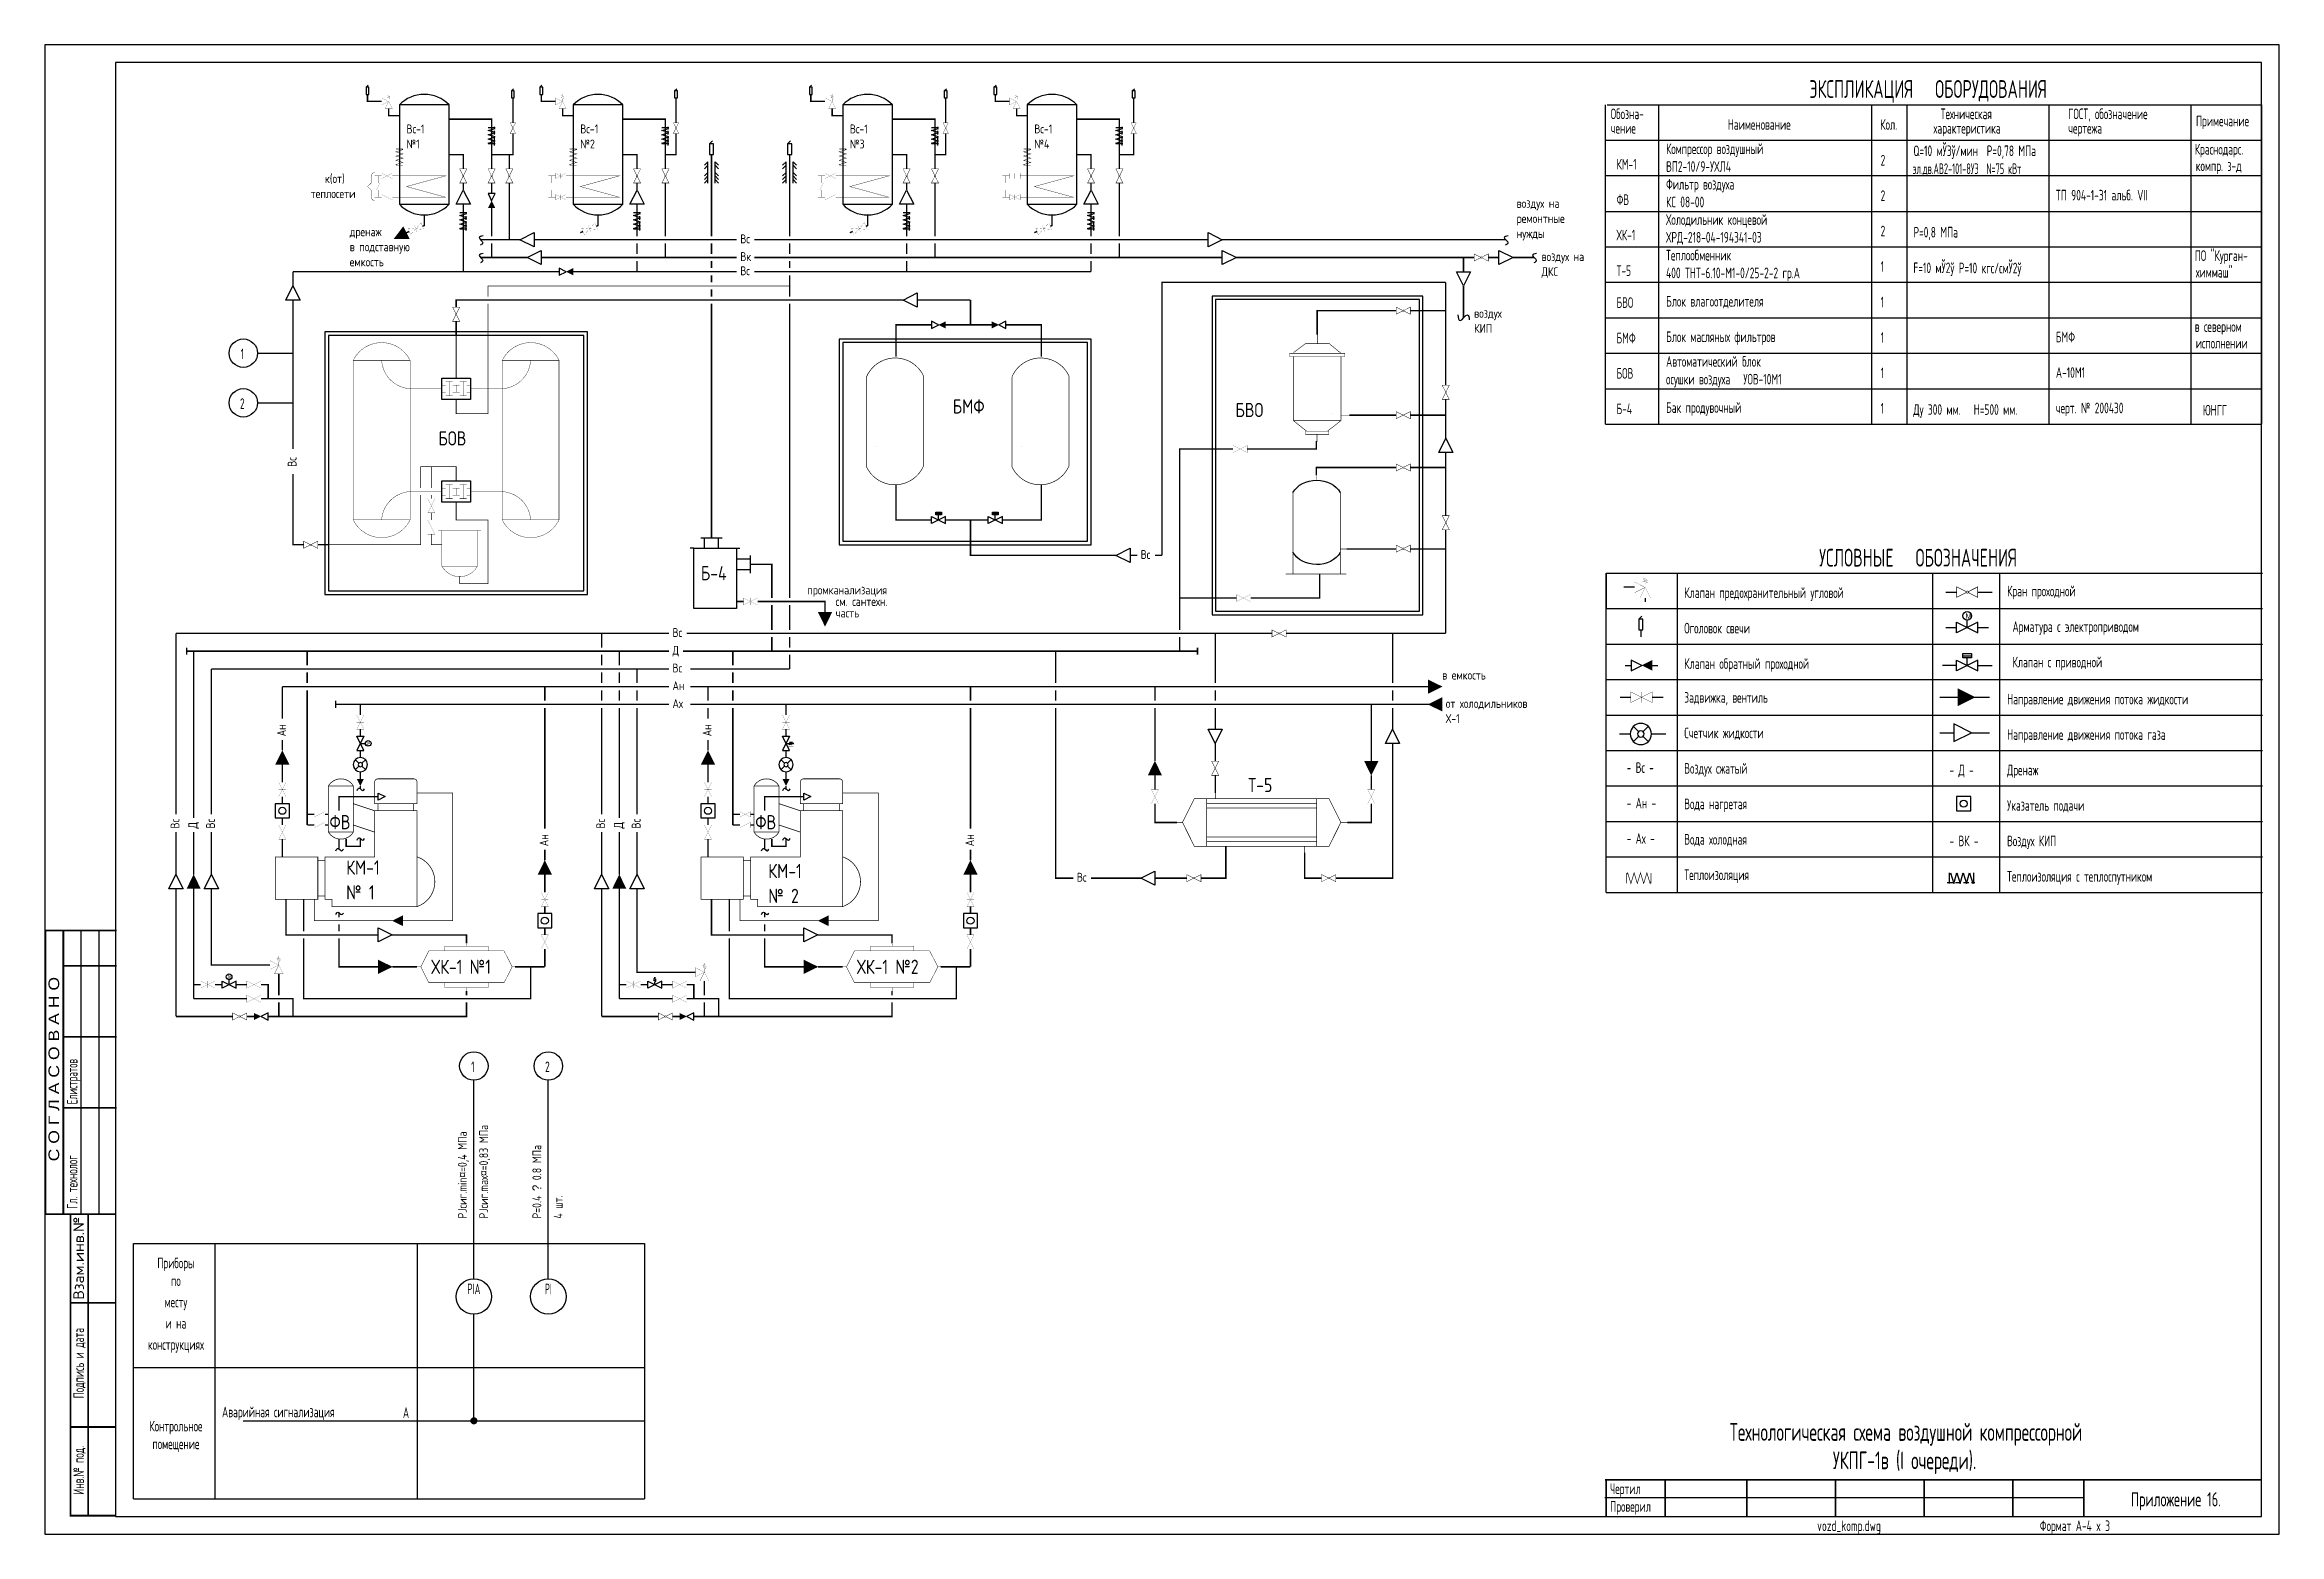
# Model space of a CAD drawing. Header units: millimetres. Extents: x 0 to 630, y 0 to 420.
import ezdxf
from ezdxf.enums import TextEntityAlignment as Align

# ---------------------------------------------------------------- set-up
doc = ezdxf.new("R2010")
doc.units = ezdxf.units.MM
doc.linetypes.add('HIDDEN', pattern=[9.525, 6.35, -3.175])
doc.layers.add('KIP', color=5, linetype='Continuous')
doc.styles.add('ESKD', font='eskd_u.shx', dxfattribs={"width": 0.8, "height": 3})
doc.styles.add('R', font='RUS')
doc.styles.add('стиль1', font='eskd_u.shx', dxfattribs={"height": 2.5})

msp = doc.modelspace()

# ---------------------------------------------------------------- texts
at = {"style": 'ESKD', "width": 0.8}
for s, height, p in [('ЭКСПЛИКАЦИЯ   ОБОРУДОВАНИЯ', 5, (497.51, 405)), ('Обозна-', 3, (441.51, 399)), ('чение', 3, (441.51, 394.94)), ('Наименование', 3, (474.51, 396)), ('Кол.', 3, (517.51, 396)), ('характеристика', 3, (532.51, 394.94)), ('Техническая', 3, (534.51, 399)), ('чертежа', 3, (570.51, 394.94)), ('ГОСТ, обозначение', 3, (570.51, 399)), ('Примечание', 3, (606.51, 397)), ('УСЛОВНЫЕ   ОБОЗНАЧЕНИЯ', 5, (500.25, 272.86)), ('Клапан предохранительный угловой', 3, (462.25, 264)), ('Кран проходной', 3, (553.25, 264.45)), ('Оголовок свечи', 3, (462.25, 254)), ('Арматура с электроприводом', 3, (554.79, 254.43)), ('Клапан обратный проходной', 3, (462.25, 244)), ('Клапан с приводной', 3, (554.79, 244.43)), ('Задвижка, вентиль', 3, (462.25, 234.45)), ('Направление движения потока жидкости', 3, (553.25, 234)), ('Счетчик жидкости', 3, (462.25, 224.45)), ('Направление движения потока газа', 3, (553.25, 224)), ('- Вс -', 3, (446, 214.68)), ('Воздух сжатый', 3, (462.25, 214.45)), ('- Д -', 3, (537, 214)), ('Дренаж', 3, (553.25, 214)), ('- Ан -', 3, (446, 204.68)), ('Вода нагретая', 3, (462.25, 204.45)), ('Указатель подачи', 3, (553.25, 204)), ('- Ах -', 3, (446, 194.68)), ('Вода холодная', 3, (462.25, 194.45)), ('- ВК -', 3, (537, 194)), ('Воздух КИП', 3, (553.25, 194)), ('Теплоизоляция', 3, (462.25, 184.45)), ('Теплоизоляция с теплоспутником', 3, (553.25, 184))]:
    msp.add_text(s, height=height, dxfattribs=at).set_placement(p)
at = {"style": 'стиль1'}
for s, height, p in [('Вс-1', 2.5, (102, 395)), ('Вс-1', 2.5, (151, 395)), ('Вс-1', 2.5, (227, 395)), ('Вс-1', 2.5, (279, 395)), ('№1', 2.5, (102, 390.75)), ('№2', 2.5, (151, 390.75)), ('№3', 2.5, (227, 390.75)), ('№4', 2.5, (279, 390.75)), ('теплосети', 2.5, (75, 376.75)), ('к(от)', 2.5, (79, 381)), ('воздух на', 2.5, (415, 374)), ('дренаж', 2.5, (86, 366)), ('Вс', 2.5, (196.11, 364)), ('нужды', 2.5, (415, 365.5)), ('ремонтные', 2.5, (415, 369.75)), ('емкость', 2.5, (86, 357.5)), ('в подставную', 2.5, (86, 361.75)), ('Вк', 2.5, (196.11, 359)), ('воздух на', 2.5, (422, 359)), ('Вс', 2.5, (196.11, 355)), ('ДКС', 2.5, (422, 354.75)), ('воздух', 2.5, (403, 343)), ('КИП', 2.5, (403, 338.75)), ('Вс', 2.5, (309, 275)), ('промканализация', 2.5, (215, 265)), ('см. сантехн.', 2.5, (223, 261.75)), ('часть', 2.5, (223, 258.5)), ('Вс', 2.5, (177, 253)), ('Д', 2.5, (177, 248)), ('Ан', 2.5, (177, 238)), ('Вс', 2.5, (177, 243)), ('в емкость', 2.5, (394, 241)), ('Ах', 2.5, (177, 233)), ('от холодильников', 2.5, (395, 233)), ('Х-1', 2.5, (395, 228.75)), ('Т-5', 4, (339.28, 209.26)), ('ФВ', 4, (80.29, 198.8)), ('ФВ', 4, (200.33, 198.78)), ('КМ-1', 4, (85, 186)), ('КМ-1', 4, (204, 185)), ('№ 1', 4, (85, 179)), ('Вс', 2.5, (291, 184)), ('№ 2', 4, (204, 178)), ('ХК-1 №1', 4, (109, 158)), ('ХК-1 №2', 4, (229, 158))]:
    msp.add_text(s, height=height, dxfattribs=at).set_placement(p)
at = {"linetype": 'Continuous', "style": 'ESKD'}
for s, width, p in [('Компрессор воздушный', 0.8, (457.11, 389.15)), ('Q=10 мЎ3ў/мин  Р=0,78 МПа', 0.8, (526.84, 388.58)), ('Краснодарс.', 0.8, (606.17, 389.02)), ('КМ-1', 0.8, (443.15, 384.79)), ('ВП2-10/9-УХЛ4', 0.8, (457.11, 384.15)), ('2', 0.8, (517.6, 385.93)), ('эл.дв.АВ2-101-8У3  N=75 кВт', 0.7, (526.63, 383.53)), ('компр. з-д', 0.8, (606.45, 384.35)), ('Фильтр воздуха', 0.8, (457.11, 379.15)), ('2', 0.8, (517.6, 375.93)), ('ТП 904-1-31 альб. VII', 0.8, (567.01, 376.07)), ('ФВ', 0.8, (443.15, 374.79)), ('Холодильник концевой', 0.8, (457.11, 369.19)), ('КС 08-00', 0.8, (457.11, 374.15)), ('ХК-1', 0.8, (443.15, 364.83)), ('ХРД-218-04-194341-03', 0.8, (457.11, 364.19)), ('2', 0.8, (517.6, 365.97)), ('Р=0,8 МПа', 0.8, (526.84, 365.63)), ('Теплообменник', 0.8, (457.11, 359.15)), ('F=10 мЎ2ў', 0.8, (526.84, 355.58)), ('Р=10 кгс/смЎ2ў', 0.8, (539.63, 355.53)), ('ПО "Курган-', 0.8, (606.17, 359.02)), ('Т-5', 0.8, (443.15, 354.79)), ('400 ТНТ-6.10-М1-0/25-2-2 гр.А', 0.8, (457.11, 354.15)), ('1', 0.8, (517.6, 355.93)), ('химмаш"', 0.8, (606.45, 354.35)), ('БВО', 0.8, (443.15, 345.79)), ('Блок влагоотделителя', 0.8, (457.11, 346.15)), ('1', 0.8, (517.6, 345.93)), ('в северном', 0.8, (606.17, 339.02)), ('БМФ', 0.8, (443.15, 335.79)), ('Блок масляных фильтров', 0.8, (457.11, 336.15)), ('1', 0.8, (517.6, 335.93)), ('БМФ', 0.8, (567.01, 336.07)), ('исполнении', 0.8, (606.45, 334.35)), ('БОВ', 0.8, (443.15, 325.83)), ('Автоматический блок', 0.8, (457.11, 329.19)), ('1', 0.8, (517.6, 325.97)), ('А-10М1', 0.8, (567.01, 326.07)), ('осушки воздуха   УОВ-10М1', 0.8, (457.11, 324.19)), ('Б-4', 0.8, (443.15, 315.83)), ('Бак продувочный', 0.8, (457.11, 316.19)), ('1', 0.8, (517.6, 315.97)), ('Ду 300 мм.   Н=500 мм.', 0.8, (526.84, 315.63)), ('черт. № 200430', 0.8, (567.01, 316.07)), ('ЮНГГ', 0.8, (608.46, 315.44)), ('Чертил', 0.8, (441.36, 11.35)), ('Проверил', 0.8, (441.36, 6.35))]:
    msp.add_text(s, height=3, dxfattribs=dict(at, width=width)).set_placement(p)
at = {"linetype": 'HIDDEN', "style": 'стиль1'}
for s, p in [('БМФ', (256, 316)), ('БВО', (335.71, 315)), ('БОВ', (111, 307)), ('Б-4', (185, 269))]:
    msp.add_text(s, height=4, dxfattribs=at).set_placement(p)
at = {"style": 'стиль1'}
for s, p in [('Вс', (71, 301)), ('Ан', (68, 225)), ('Ан', (188, 225)), ('Вс', (38, 199)), ('Вс', (48, 199)), ('Вс', (158, 199)), ('Вс', (168, 199)), ('Д', (43, 199)), ('Ан', (142, 194)), ('Д', (163, 199)), ('Ан', (262, 194))]:
    msp.add_text(s, height=2.5, rotation=90, dxfattribs=at).set_placement(p)
for s, style, width, p, p2 in [('С О Г Л А С О В А Н О', 'R', 0.881356, (4.08, 105.15), (4.08, 157.15)), ('Взам.инв.№', 'ESKD', 1.110668, (11.07, 66.15), (11.07, 89.55))]:
    msp.add_text(s, height=3, rotation=90, dxfattribs=dict(style=style, width=width)).set_placement(p, p2, align=Align.FIT)
at = {"color": 7, "linetype": 'Continuous', "style": 'ESKD'}
for s, width, p in [('Елистратов', 0.75, (9.25, 121.25)), ('Гл. технолог', 0.8, (9.25, 91.75))]:
    msp.add_text(s, height=3, rotation=90, dxfattribs=dict(at, width=width)).set_placement(p)
at = {"style": 'ESKD', "width": 0.8}
for s, p in [('Подпись и дата', (11.07, 48.26)), ('Инв.№ под.', (11.07, 18.05))]:
    msp.add_text(s, height=3, rotation=90, dxfattribs=at).set_placement(p, align=Align.CENTER)
at = {"linetype": 'Continuous', "style": 'ESKD', "width": 0.8}
for s, height, p in [('Технологическая схема воздушной компрессорной', 5, (524.75, 26.35)), ('УКПГ-1в (I очереди).', 5, (524.36, 18.35)), ('Приложение 16.', 4, (600.86, 7.85))]:
    msp.add_text(s, height=height, dxfattribs=at).set_placement(p, align=Align.CENTER)
at = {"style": 'ESKD', "width": 0.8}
for s, p in [('vozd_komp.dwg', (508.7, 0.9)), ('Формат А-4 x 3', (572.37, 0.9))]:
    msp.add_text(s, height=3, dxfattribs=at).set_placement(p, align=Align.CENTER)
at = {"layer": 'KIP', "linetype": 'Continuous', "style": 'ESKD'}
for s, width, p in [('1', 0.8, (55.72, 331.31)), ('2', 0.8, (55.72, 317.31)), ('1', 0.8, (120.72, 130.31)), ('2', 0.8, (141.72, 130.31)), ('Приборы', 0.8, (37, 75)), ('по', 0.8, (37, 70)), ('РIА', 0.75, (120.99, 67.69)), ('РI', 0.65, (141.99, 67.69)), ('месту', 0.8, (37, 64)), ('и на', 0.8, (37, 58)), ('конструкциях', 0.8, (37, 52)), ('Контрольное', 0.8, (37, 29)), ('помещение', 0.8, (37, 24))]:
    msp.add_text(s, height=3, dxfattribs=dict(at, width=width)).set_placement(p, align=Align.CENTER)
at = {"layer": 'KIP', "style": 'стиль1'}
for s, p in [('РЈсиг.mах¤=0,83 МПа', (125, 89)), ('РЈсиг.min¤=0,4 МПа', (119, 89)), ('Р=0.4 \x7f 0.8 МПа ', (140, 89)), ('4 шт.', (146, 89))]:
    msp.add_text(s, height=2.5, rotation=90, dxfattribs=at).set_placement(p)
at = {"layer": 'KIP', "linetype": 'Continuous', "style": 'ESKD', "width": 0.8}
msp.add_text('Аварийная сигнализация', height=3, dxfattribs=at).set_placement((50, 33))
at = {"layer": 'KIP', "style": 'ESKD', "width": 0.8}
msp.add_text('A', height=3, dxfattribs=at).set_placement((101, 32.8))

# ---------------------------------------------------------------- blocks, each defined once
blk = doc.blocks.new('A142')
at = {"color": 7}
blk.add_lwpolyline([(-4.92, 0, 5, 0, 0), (0.08, 0, 0, 0, 0)], format="xyseb", dxfattribs=at)
blk = doc.blocks.new('b12_16')
at = {"const_width": 0.1}
for points in [[(0, 5), (-5, 2.5), (-5, 7.5), (0, 4.9)], [(0, 5), (-2.5, 0), (2.5, 0), (0, 5)], [(0, 4.9), (0, 6.9), (1, 7.4), (-1, 7.9), (1, 8.4), (-1, 8.9), (0, 9.2)], [(0, 9.1), (0, 9.9)]]:
    blk.add_lwpolyline(points, dxfattribs=at)
blk = doc.blocks.new('v34')
blk.add_lwpolyline([(-1, 5), (0.5, 6.5)])
blk.add_lwpolyline([(-1, 0), (1, 0), (1, 5), (-1, 5)], close=True)
blk = doc.blocks.new('b10_16')
blk.add_lwpolyline([(5, 0), (0, 2.5), (0, -2.5), (5.1, 0)])
blk.add_lwpolyline([(5, 0, 0.1, 5, 0), (10, 0, 5, 5, 0)], format="xyseb")
blk = doc.blocks.new('A139')
at = {"color": 7}
for p, q in [((0, 0), (-5, 2.5)), ((-5, 2.5), (-5, -2.5)), ((-5, -2.5), (0, 0))]:
    blk.add_line(p, q, dxfattribs=at)
blk = doc.blocks.new('v43')
for points in [[(0, 0, 1), (10, 0, 1)], [(3.5, 0, 1), (6.5, 0, 1)]]:
    blk.add_lwpolyline(points, format="xyb", close=True)
for points in [[(1.5, 3.5), (4, 1)], [(8.5, 3.5), (6, 1)], [(4, -1), (1.5, -3.5)], [(6, -1), (8.5, -3.5)]]:
    blk.add_lwpolyline(points)
blk = doc.blocks.new('b4_16')
at = {"const_width": 0.1}
blk.add_lwpolyline([(0, -2.5), (0, 2.5), (10, -2.5), (10, 2.5)], close=True, dxfattribs=at)
blk.add_lwpolyline([(5, -2.5), (5, 2.5)], dxfattribs=at)
blk = doc.blocks.new('b1_16')
at = {"const_width": 0.3}
for points in [[(4.6, -0.2), (0, -2.5), (0, 2.5), (4.6, 0.2)], [(5.5, -0.2), (10, -2.5), (10, 2.5), (5.5, 0.2)]]:
    blk.add_lwpolyline(points, dxfattribs=at)
blk.add_lwpolyline([(5, -0.5, -0.974631), (5, 0.5, -1.026029), (5, -0.5, 1.665502)], format="xyb", dxfattribs=at)
blk = doc.blocks.new('b21_16')
blk.add_lwpolyline([(0, -2.5), (0, 2.5), (10, -2.5), (10, 2.5)], close=True)
blk.add_lwpolyline([(5, 3.5, -1), (5, 7.5, -1), (5, 3.5, -1)], format="xyb")
blk.add_lwpolyline([(5, 0), (5, 3.5)])
blk.add_text('M', height=2.5).set_placement((4.2, 4.2))
blk = doc.blocks.new('v10')
blk.add_lwpolyline([(0, -2.5), (0, 2.5), (5, 0)], close=True)
blk = doc.blocks.new('A_21')
at = {"linetype": 'Continuous', "const_width": 0.3}
for points in [[(8.2, 28.2), (19.5, 28.2), (19.5, 31.6), (50.1, 31.6), (50.1, 28.2)], [(19.5, 31.6), (34.8, 31.6), (34.8, 33.4)], [(8.2, 5.8), (19.5, 5.8), (19.5, 2.4), (50.1, 2.4), (50.1, 5.8)], [(19.5, 2.4), (34.8, 2.4), (34.8, 0)]]:
    blk.add_lwpolyline(points, dxfattribs=at)
at = {"const_width": 0.3}
for points in [[(2.6, 17), (0, 17)], [(8.2, 28.2), (2.6, 17), (8.2, 5.8)], [(8.2, 28.2), (61.3, 28.2)], [(61.3, 28.2), (67, 17), (61.3, 5.8)], [(67, 17), (68.9, 17)], [(8.2, 5.8), (61.3, 5.8)]]:
    blk.add_lwpolyline(points, dxfattribs=at)
blk = doc.blocks.new('v9')
blk.add_lwpolyline([(0, 0, 5, 0.1, 0), (5, 0, 0.1, 0.1, 0)], format="xyseb")
blk = doc.blocks.new('b14_16')
blk.add_lwpolyline([(0, -2.5), (0, 2.5), (10, -2.5), (10, 2.5)], close=True)
for points in [[(5, 0), (5, 2), (6, 2.5), (4, 3), (6, 3.5), (4, 4), (5, 4.3)], [(4.5, 5), (5.5, 5)], [(5, 4.2), (5, 5)]]:
    blk.add_lwpolyline(points)
blk.add_lwpolyline([(7, 1.5, 0.08, 0.8, 0), (7, 3.5, 0.08, 0.08, 0), (7, 5.1, 0.08, 0.08, 0)], format="xyseb")
blk = doc.blocks.new('A_20')
at = {"const_width": 0.3}
for points in [[(11.2, 28.4), (5.6, 17.2), (11.2, 5.9)], [(11.2, 28.4), (74.4, 28.4)], [(11.2, 28.4), (16.9, 28.4), (16.9, 5.9)], [(16.9, 28.4), (16.9, 26.2), (68.7, 26.2)], [(16.9, 26.2), (16.9, 23.9), (68.7, 23.9)], [(21, 28.4), (21, 31)], [(74.4, 28.4), (68.7, 28.4), (68.7, 5.9)], [(74.4, 28.4), (80, 17.2), (74.4, 5.9)], [(5.6, 17.2), (3, 17.2)], [(16.9, 8.2), (16.9, 10.4), (68.7, 10.4)], [(80, 17.2), (83, 17.2)], [(11.2, 5.9), (74.4, 5.9)], [(16.9, 5.9), (16.9, 8.2), (68.7, 8.2)], [(63, 5.9), (63, 3)]]:
    blk.add_lwpolyline(points, dxfattribs=at)
blk = doc.blocks.new('A_6')
at = {"linetype": 'Continuous'}
blk.add_line((17, 2.7), (17, 2.7), dxfattribs=at)
at = {"linetype": 'Continuous', "const_width": 0.3}
for points in [[(16.9, 62.1), (16.9, 65.4)], [(3.5, 13.7), (-0.1, 13.7)], [(3.5, 11.4), (3.5, -3.9)], [(30.2, 11.4), (30.2, -3.9)], [(3.6, -3.9), (0, -3.9), (30.1, -3.9), (34.2, -3.9)]]:
    blk.add_lwpolyline(points, dxfattribs=at)
for points in [[(3.5, 53.6, -0.635152), (30.2, 53.6, 4.48177)], [(3.5, 11.1, 0.639934), (30.2, 11.4, -4.695812)]]:
    blk.add_lwpolyline(points, format="xyb", dxfattribs=at)
at = {"const_width": 0.3}
for points in [[(3.5, 11.1), (3.5, 53.6), (3.5, 49.8)], [(30.2, 11.4), (30.2, 50), (30.2, 53.6)], [(3.5, 49.8), (3.5, 49.8)]]:
    blk.add_lwpolyline(points, dxfattribs=at)
blk = doc.blocks.new('A_8')
at = {"linetype": 'Continuous'}
blk.add_line((9.3, 16), (9.3, 16), dxfattribs=at)
at = {"linetype": 'Continuous', "const_width": 0.3}
for points in [[(4.7, 58.7), (11.2, 65.4), (24.8, 65.4), (31.5, 59.1)], [(18, 65.4), (18, 72.4)], [(33.7, 58.7), (2.5, 58.7)], [(2.5, 58.7), (2.5, 56.4)], [(33.7, 56.4), (2.5, 56.4)], [(33.7, 58.7), (33.7, 56.4)], [(4.7, 15.1), (0, 15.1)], [(31.5, 11.2), (4.7, 11.2)], [(4.7, 11.2), (12.3, 3.8)], [(24.7, 3.8), (11.5, 3.8)], [(11.5, 3.8), (11.5, 1.6)], [(24.7, 1.6), (11.5, 1.6)], [(18.2, 1.6), (18.2, -3.8)], [(24.1, 3.8), (31.5, 11.2)], [(24.7, 3.8), (24.7, 1.6)]]:
    blk.add_lwpolyline(points, dxfattribs=at)
at = {"const_width": 0.3}
for points in [[(4.7, 11.2), (4.7, 56.4)], [(31.5, 11.2), (31.5, 56.4)]]:
    blk.add_lwpolyline(points, dxfattribs=at)
blk = doc.blocks.new('A_3')
at = {"linetype": 'Continuous'}
blk.add_line((4.7, 16.8), (4.7, 16.8), dxfattribs=at)
at = {"linetype": 'Continuous', "const_width": 0.3}
for points in [[(0.2, 49.7, -0.64003), (26.9, 50.1, -1.584192)], [(26.9, 7.6, -0.639934), (0.2, 7.2, -1.5846)]]:
    blk.add_lwpolyline(points, format="xyb", dxfattribs=at)
at = {"const_width": 0.3}
for points in [[(0.2, 7.2), (0.2, 49.7)], [(26.9, 7.6), (26.9, 50.1)]]:
    blk.add_lwpolyline(points, dxfattribs=at)
blk = doc.blocks.new('b20_16')
blk.add_lwpolyline([(0, -2.5), (0, 2.5), (10, -2.5), (10, 2.5)], close=True)
for points in [[(5, 0), (5, 3.5), (3, 3.5), (3, 5.5), (7, 5.5), (7, 3.5), (5, 3.5)], [(3, 4.5), (7, 4.5)]]:
    blk.add_lwpolyline(points)
blk = doc.blocks.new('v6')
for points in [[(0, -2.5), (0, 2.5)], [(0, 1.5), (0.5, 2.5), (2, -2.5), (3.5, 2.5), (5, -2.5), (6.5, 2.5), (8, -2.5), (9.5, 2.5), (11, -2.5), (11.5, -1)], [(11.5, -2.5), (11.5, 2.5)]]:
    blk.add_lwpolyline(points)
at = {"linetype": 'HIDDEN', "ltscale": 0.4}
blk.add_lwpolyline([(-1, -2), (12, -2)], dxfattribs=at)
blk = doc.blocks.new('v5')
at = {"const_width": 0.3}
for points in [[(0, 1.5), (0.5, 2.5), (2, -2.5), (3.5, 2.5), (5, -2.5), (6.5, 2.5), (8, -2.5), (9.5, 2.5), (11, -2.5), (11.5, -1)], [(0, -2.5), (0, 2.5)], [(11.5, -2.5), (11.5, 2.5)]]:
    blk.add_lwpolyline(points, dxfattribs=at)

# ---------------------------------------------------------------- linework, layer by layer
for p, q in [((440.01, 313), (440.01, 403)), ((440.51, 403), (625, 403)), ((455.01, 403), (455.01, 313)), ((515.01, 403), (515.01, 313)), ((525.01, 403), (525.01, 313)), ((565.01, 403), (565.01, 313)), ((605.01, 403), (605.01, 313)), ((625.01, 403), (625.01, 313)), ((625.01, 393), (440.01, 393)), ((187, 387), (186, 386)), ((187, 386), (186, 385)), ((187, 381), (187, 387)), ((189, 381), (189, 387)), ((189, 387), (190, 386)), ((189, 386), (190, 385)), ((209, 387), (208, 386)), ((209, 386), (208, 385)), ((209, 381), (209, 387)), ((211, 381), (211, 387)), ((211, 387), (212, 386)), ((211, 386), (212, 385)), ((187, 384), (186, 383)), ((187, 383), (186, 382)), ((187, 382), (186, 381)), ((189, 384), (190, 383)), ((189, 383), (190, 382)), ((189, 382), (190, 381)), ((209, 384), (208, 383)), ((209, 383), (208, 382)), ((209, 382), (208, 381)), ((211, 384), (212, 383)), ((211, 383), (212, 382)), ((211, 382), (212, 381)), ((625.01, 383), (440.01, 383)), ((625.01, 383), (625.01, 373)), ((440.01, 373), (625.01, 373)), ((440.01, 363), (624.76, 363)), ((440.01, 353), (625.01, 353)), ((624.81, 353), (625.01, 353)), ((440.01, 343), (625.01, 343)), ((440.01, 333), (625.01, 333)), ((440.01, 323), (625.01, 323)), ((440.01, 313), (625.01, 313)), ((440.25, 271), (625.25, 271)), ((440.25, 181), (440.25, 271)), ((440.25, 271), (440.25, 261)), ((460.25, 271), (460.25, 181)), ((532.25, 271), (532.25, 181)), ((551.25, 181), (551.25, 271)), ((448.25, 267), (445.25, 267)), ((536, 265.65), (539, 265.65)), ((545, 265.65), (549, 265.65)), ((440.25, 261), (625.25, 261)), ((451.25, 263.93), (451.25, 262.93)), ((536, 255.65), (539, 255.65)), ((545, 255.65), (548, 255.65)), ((440.25, 251), (625.25, 251)), ((440.25, 241), (625.25, 241)), ((445.6, 245), (447.25, 245)), ((452.79, 245), (454.79, 245)), ((444.18, 236), (447.18, 236)), ((453.18, 236), (456.32, 236)), ((534.25, 236), (548.25, 236)), ((440.25, 231), (625.25, 231)), ((440.25, 221), (625.25, 221)), ((444, 225.65), (447, 225.65)), ((453, 225.65), (457, 225.65)), ((534.25, 226), (538.25, 226)), ((543.25, 226), (548.25, 226)), ((440.25, 211), (625.25, 211)), ((440.25, 201), (625.25, 201)), ((440.25, 191), (625.25, 191)), ((440.25, 181), (625.25, 181)), ((10.25, 90.25), (10.25, 170.25)), ((15.25, 170.25), (15.25, 90.25)), ((439.86, 10.35), (574.86, 10.35))]:
    msp.add_line(p, q)
at = {"linetype": 'Continuous'}
for p, q in [((450, 255), (450, 253)), ((539, 245), (535, 245)), ((545, 245), (549, 245))]:
    msp.add_line(p, q, dxfattribs=at)
for points in [[(0, 0), (630, 0), (630, 420), (0, 420)], [(20, 5), (625, 5), (625, 415), (20, 415)], [(329.13, 259.25), (388.55, 259.25), (388.55, 349.11), (329.13, 349.11)], [(330.13, 260.25), (387.55, 260.25), (387.55, 348.11), (330.13, 348.11)], [(79, 265), (153, 265), (153, 339), (79, 339)], [(80, 266), (152, 266), (152, 338), (80, 338)], [(224, 279), (295, 279), (295, 337), (224, 337)], [(225, 280), (294, 280), (294, 336), (225, 336)], [(120, 320), (112, 320), (112, 326), (120, 326)], [(120, 291), (112, 291), (112, 297), (120, 297)], [(195, 261), (183, 261), (183, 278), (195, 278)], [(539, 204), (543, 204), (543, 208), (539, 208)], [(65, 202), (69, 202), (69, 206), (65, 206)], [(185, 202), (189, 202), (189, 206), (185, 206)], [(139, 171), (143, 171), (143, 175), (139, 175)], [(259, 171), (263, 171), (263, 175), (259, 175)]]:
    msp.add_lwpolyline(points, close=True)
for points, const_width in [([(95, 404), (91, 404), (91, 406)], 0.4), ([(132, 398), (132, 405)], 0.4), ([(144, 404), (140, 404), (140, 406)], 0.4), ([(178, 398), (178, 405)], 0.4), ([(220, 404), (216, 404), (216, 406)], 0.4), ([(254, 398), (254, 405)], 0.4), ([(272, 404), (268, 404), (268, 406)], 0.4), ([(307, 398), (307, 405)], 0.4), ([(97, 402), (97, 400), (100, 400)], 0.4), ([(114, 399), (126, 399), (126, 392)], 0.4), ([(146, 402), (146, 400), (149, 400)], 0.4), ([(163, 399), (175, 399), (175, 392)], 0.4), ([(222, 402), (222, 400), (225, 400)], 0.4), ([(239, 399), (251, 399), (251, 392)], 0.4), ([(274, 402), (274, 400), (277, 400)], 0.4), ([(291, 399), (303, 399), (303, 392)], 0.4), ([(126, 392), (126, 385)], 0.4), ([(131, 389), (132, 389), (132, 395)], 0.4), ([(175, 389), (178, 389), (178, 395)], 0.4), ([(175, 392), (175, 385)], 0.4), ([(251, 389), (254, 389), (254, 395)], 0.4), ([(251, 392), (251, 385)], 0.4), ([(303, 389), (307, 389), (307, 395)], 0.4), ([(303, 392), (303, 385)], 0.4), ([(114, 389), (118, 389), (118, 385)], 0.4), ([(126, 389), (131, 389), (131, 385)], 0.4), ([(163, 389), (167, 389), (167, 385)], 0.4), ([(188, 366), (188, 389)], 0.4), ([(210, 366), (210, 389)], 0.4), ([(239, 389), (243, 389), (243, 385)], 0.4), ([(291, 389), (295, 389), (295, 385)], 0.4), ([(95, 383), (93, 383)], 0.1), ([(94, 381), (94, 383)], 0.1), ([(94, 377), (94, 379)], 0.1), ([(98, 377), (113, 377), (102, 380), (113, 383), (98, 383)], 0.1), ([(118, 381), (118, 379)], 0.4), ([(126, 381), (126, 378)], 0.4), ([(131, 381), (131, 365)], 0.4), ([(144, 383), (142, 383)], 0.1), ([(143, 381), (143, 383)], 0.1), ([(143, 377), (143, 379)], 0.1), ([(147, 377), (162, 377), (151, 380), (162, 383), (147, 383)], 0.1), ([(167, 381), (167, 379)], 0.4), ([(175, 381), (175, 366)], 0.4), ([(220, 383), (218, 383)], 0.1), ([(219, 381), (219, 383)], 0.1), ([(219, 377), (219, 379)], 0.1), ([(223, 377), (238, 377), (227, 380), (238, 383), (223, 383)], 0.1), ([(243, 381), (243, 379)], 0.4), ([(251, 381), (251, 366)], 0.4), ([(272, 383), (270, 383)], 0.1), ([(271, 381), (271, 383)], 0.1), ([(271, 377), (271, 379)], 0.1), ([(275, 377), (290, 377), (279, 380), (290, 383), (275, 383)], 0.1), ([(295, 381), (295, 379)], 0.4), ([(303, 381), (303, 366)], 0.4), ([(93, 377), (95, 377)], 0.1), ([(107, 372), (107, 369), (106.51, 368.8)], 0.4), ([(118, 375), (118, 368)], 0.4), ([(126, 374), (126, 366)], 0.4), ([(142, 377), (144, 377)], 0.1), ([(156, 372), (156, 369), (155.51, 368.8)], 0.4), ([(167, 375), (167, 368)], 0.4), ([(218, 377), (220, 377)], 0.1), ([(232, 372), (232, 369), (231.51, 368.8)], 0.4), ([(243, 375), (243, 368)], 0.4), ([(270, 377), (272, 377)], 0.1), ([(284, 372), (284, 369), (283.51, 368.8)], 0.4), ([(295, 375), (295, 368)], 0.4), ([(102.79, 367.32), (102, 367)], 0.4), ([(118, 368), (118, 356)], 0.4), ([(151.79, 367.32), (151, 367)], 0.4), ([(167, 368), (167, 366)], 0.4), ([(227.79, 367.32), (227, 367)], 0.4), ([(243, 368), (243, 366)], 0.4), ([(279.79, 367.32), (279, 367)], 0.4), ([(295, 368), (295, 366)], 0.4), ([(123, 365), (134, 365)], 0.4), ([(123, 360), (136, 360)], 0.4), ([(126, 364), (126, 360)], 0.4), ([(138, 365), (195.11, 365)], 0.4), ([(140, 360), (195.11, 360)], 0.4), ([(167, 364), (167, 361)], 0.4), ([(167, 359), (167, 356)], 0.4), ([(175, 364), (175, 360)], 0.4), ([(188, 361), (188, 364)], 0.4), ([(188, 357), (188, 359)], 0.4), ([(200.11, 365), (328, 365)], 0.4), ([(200.11, 360), (332, 360)], 0.4), ([(210, 361), (210, 364)], 0.4), ([(210, 357), (210, 359)], 0.4), ([(243, 364), (243, 361)], 0.4), ([(243, 359), (243, 356)], 0.4), ([(251, 364), (251, 360)], 0.4), ([(295, 364), (295, 361)], 0.4), ([(295, 359), (295, 356)], 0.4), ([(303, 364), (303, 360)], 0.4), ([(332, 365), (412, 365)], 0.4), ([(336, 360), (403, 360)], 0.4), ([(400, 360), (400, 356)], 0.4), ([(407, 360), (410, 360)], 0.4), ([(414, 360), (420, 360)], 0.4), ([(70, 352), (70, 356)], 0.4), ([(70, 356), (145, 356)], 0.4), ([(149, 356), (195.11, 356)], 0.4), ([(188, 353), (188, 355)], 0.4), ([(200.11, 356), (295, 356)], 0.4), ([(210, 349), (210, 355)], 0.4), ([(395, 353), (315, 353), (315, 276)], 0.4), ([(395, 324), (395, 353)], 0.4), ([(70, 306), (70, 348)], 0.4), ([(242, 348), (116, 348), (116, 346)], 0.4), ([(116, 320), (116, 316), (125, 316), (125, 347)], 0.2), ([(125, 349), (125, 352), (210, 352)], 0.2), ([(188, 349), (188, 351)], 0.4), ([(188, 281), (188, 347)], 0.4), ([(210, 264), (210, 347)], 0.4), ([(261, 348), (246, 348)], 0.4), ([(261, 341), (261, 348)], 0.4), ([(400, 352), (400, 343)], 0.4), ([(116, 342), (116, 338)], 0.4), ([(240, 332), (240, 341), (250, 341)], 0.4), ([(254, 341), (267, 341)], 0.4), ([(271, 341), (281, 341), (281, 332)], 0.4), ([(358.74, 338.23), (358.74, 345), (381, 345)], 0.4), ([(385, 345), (395, 345)], 0.4), ([(116, 326), (116, 339)], 0.2), ([(103, 331), (103, 331)], 0.1), ([(129, 331), (129, 331)], 0.1), ([(113, 324), (112, 324)], 0.1), ([(113, 322), (112, 322)], 0.1), ([(113, 325), (115, 325)], 0.1), ([(114, 325), (114, 321)], 0.1), ([(115, 324), (117, 324)], 0.1), ([(115, 322), (117, 322)], 0.1), ([(116, 322), (116, 324)], 0.1), ([(119, 325), (117, 325)], 0.1), ([(118, 325), (118, 321)], 0.1), ([(119, 324), (120, 324)], 0.1), ([(119, 322), (120, 322)], 0.1), ([(113, 321), (115, 321)], 0.1), ([(119, 321), (117, 321)], 0.1), ([(367.8, 315.54), (381, 315.54)], 0.4), ([(385, 315.54), (395, 315.54)], 0.4), ([(395, 309.03), (395, 320)], 0.4), ([(335, 306), (331, 306), (320, 306), (320, 255)], 0.4), ([(358.5, 308.26), (358.5, 306), (339, 306)], 0.4), ([(395, 287.2), (395, 305.03)], 0.4), ([(73, 279), (70, 279), (70, 299)], 0.4), ([(116, 297), (116, 301), (106, 301), (106, 295)], 0.2), ([(109, 295), (109, 301)], 0.2), ([(240, 296), (240, 286), (250, 286)], 0.4), ([(270, 286), (281, 286), (281, 296)], 0.4), ([(358.53, 298.61), (358.53, 300.78), (381, 300.78)], 0.4), ([(385, 300.78), (395, 300.78)], 0.4), ([(106, 293), (106, 279), (80, 279)], 0.2), ([(109, 292), (109, 293)], 0.2), ([(113, 295), (112, 295)], 0.1), ([(113, 293), (112, 293)], 0.1), ([(113, 296), (115, 296)], 0.1), ([(113, 292), (115, 292)], 0.1), ([(114, 296), (114, 292)], 0.1), ([(115, 295), (117, 295)], 0.1), ([(115, 293), (117, 293)], 0.1), ([(117, 270), (117, 268), (125, 268), (125, 286), (116, 286), (116, 291)], 0.2), ([(116, 293), (116, 295)], 0.1), ([(119, 296), (117, 296)], 0.1), ([(119, 292), (117, 292)], 0.1), ([(118, 296), (118, 292)], 0.1), ([(119, 295), (120, 295)], 0.1), ([(119, 293), (120, 293)], 0.1), ([(109, 286), (109, 288)], 0.2), ([(254, 286), (266, 286)], 0.4), ([(302, 276), (261, 276), (261, 286)], 0.4), ([(80, 279), (77, 279)], 0.4), ([(112, 279), (109, 279), (109, 282)], 0.2), ([(112, 283), (111, 283)], 0.1), ([(122, 283), (123, 283)], 0.1), ([(367.09, 277.81), (381, 277.81)], 0.4), ([(385, 277.81), (395, 277.81)], 0.4), ([(395, 254), (395, 283.2)], 0.4), ([(199, 273.5), (205, 273.5), (205, 264)], 0.4), ([(308, 276), (306, 276)], 0.4), ([(315, 276), (313, 276)], 0.4), ([(359.47, 270.77), (359.47, 264.01), (340, 264)], 0.4), ([(195, 263), (197, 263)], 0.4), ([(201, 263), (220, 263), (220, 260)], 0.4), ([(205, 262), (205, 255)], 0.4), ([(210, 255), (210, 262)], 0.4), ([(336, 264), (320, 264)], 0.4), ([(37, 203), (37, 254)], 0.4), ([(37, 254), (176, 254)], 0.4), ([(157, 250), (157, 254)], 0.4), ([(181, 254), (346, 254)], 0.4), ([(205, 253), (205, 249)], 0.4), ([(210, 250), (210, 253)], 0.4), ([(320, 253), (320, 249)], 0.4), ([(330.04, 240), (330.04, 254)], 0.4), ([(350, 254), (395, 254)], 0.4), ([(380, 240), (380, 254)], 0.4), ([(40, 248), (40, 250)], 0.4), ([(40, 249), (176, 249)], 0.4), ([(42, 202), (42, 249)], 0.4), ([(74, 245), (74, 249)], 0.4), ([(157, 245), (157, 248)], 0.4), ([(162, 245), (162, 249)], 0.4), ([(180, 249), (325, 249)], 0.4), ([(194, 245), (194, 249)], 0.4), ([(210, 244), (210, 248)], 0.4), ([(285, 240), (285, 249)], 0.4), ([(325, 248), (325, 250)], 0.4), ([(47, 203), (47, 244)], 0.4), ([(47, 244), (176, 244)], 0.4), ([(74, 240), (74, 243)], 0.4), ([(157, 240), (157, 243)], 0.4), ([(162, 240), (162, 243)], 0.4), ([(167, 240), (167, 244)], 0.4), ([(182, 244), (210, 244)], 0.4), ([(194, 240), (194, 243)], 0.4), ([(67, 239), (176, 239)], 0.4), ([(67, 230), (67, 239)], 0.4), ([(74, 200), (74, 238)], 0.4), ([(82, 233), (82, 235)], 0.4), ([(82, 234), (176, 234)], 0.4), ([(89, 231), (89, 234)], 0.4), ([(141, 235), (141, 239)], 0.4), ([(141, 199), (141, 233)], 0.4), ([(157, 235), (157, 238)], 0.4), ([(157, 203), (157, 233)], 0.4), ([(162, 235), (162, 238)], 0.4), ([(162, 202), (162, 233)], 0.4), ([(167, 235), (167, 238)], 0.4), ([(167, 203), (167, 233)], 0.4), ([(182, 239), (390, 239)], 0.4), ([(182, 234), (392, 234)], 0.4), ([(187, 235), (187, 239)], 0.4), ([(187, 230), (187, 233)], 0.4), ([(194, 235), (194, 238)], 0.4), ([(194, 200), (194, 233)], 0.4), ([(209, 231), (209, 234)], 0.4), ([(261, 235), (261, 239)], 0.4), ([(261, 199), (261, 233)], 0.4), ([(285, 235), (285, 238)], 0.4), ([(290, 185), (285, 185), (285, 233)], 0.4), ([(313, 235), (313, 239)], 0.4), ([(313, 218), (313, 233)], 0.4), ([(330.04, 235), (330.04, 238)], 0.4), ([(330.04, 227), (330.04, 233)], 0.4), ([(374, 218), (374, 234)], 0.4), ([(380, 235), (380, 238)], 0.4), ([(380, 227), (380, 233)], 0.4), ([(89, 225), (89, 227)], 0.4), ([(209, 225), (209, 227)], 0.4), ([(67, 221), (67, 224)], 0.4), ([(89, 219), (89, 221)], 0.4), ([(187, 221), (187, 224)], 0.4), ([(209, 219), (209, 221)], 0.4), ([(330.04, 218), (330.04, 223)], 0.4), ([(364, 185), (380, 185), (380, 223)], 0.4), ([(67, 212), (67, 217)], 0.4), ([(89, 213), (89, 215)], 0.4), ([(187, 212), (187, 217)], 0.4), ([(209, 213), (209, 215)], 0.4), ([(67, 206), (67, 208)], 0.4), ([(83, 204), (83, 208), (94, 208)], 0.4), ([(89, 210.21), (89, 211)], 0.4), ([(101, 173), (115, 173), (115, 209), (105, 209)], 0.2), ([(187, 206), (187, 208)], 0.4), ([(203, 204), (203, 208), (214, 208)], 0.4), ([(209, 210.21), (209, 211)], 0.4), ([(221, 173), (235, 173), (235, 209), (225, 209)], 0.2), ([(313, 210), (313, 214)], 0.4), ([(330.04, 209), (330.04, 214)], 0.4), ([(374, 210), (374, 214)], 0.4), ([(67, 200), (67, 202)], 0.4), ([(76, 203), (74, 203)], 0.4), ([(80, 203), (79, 203)], 0.4), ([(79, 191), (79, 179), (81, 179), (81, 177), (105, 177), (105, 204), (93, 204), (93, 191), (79, 191)], 0.2), ([(93, 204), (87, 206)], 0.2), ([(94, 204), (94, 206)], 0.2), ([(104, 204), (104, 206)], 0.2), ([(187, 200), (187, 202)], 0.4), ([(196, 203), (194, 203)], 0.4), ([(200, 203), (199, 203)], 0.4), ([(199, 191), (199, 179), (201, 179), (201, 177), (225, 177), (225, 204), (213, 204), (213, 191), (199, 191)], 0.2), ([(213, 204), (207, 206)], 0.2), ([(214, 204), (214, 206)], 0.2), ([(224, 204), (224, 206)], 0.2), ([(319.22, 200.69), (313, 200.69), (313, 206)], 0.4), ([(367.22, 200.69), (374, 200.69), (374, 206)], 0.4), ([(37, 186), (37, 198)], 0.4), ([(42, 186), (42, 198)], 0.4), ([(47, 186), (47, 198)], 0.4), ([(67, 191), (67, 196)], 0.4), ([(76, 200), (74, 200)], 0.4), ([(80, 200), (79, 200)], 0.4), ([(83, 193.21), (83, 196)], 0.4), ([(85, 196), (85, 194), (89, 194), (89, 196.21)], 0.4), ([(93, 198), (87, 200)], 0.2), ([(157, 186), (157, 198)], 0.4), ([(162, 186), (162, 198)], 0.4), ([(167, 186), (167, 198)], 0.4), ([(187, 191), (187, 196)], 0.4), ([(196, 200), (194, 200)], 0.4), ([(200, 200), (199, 200)], 0.4), ([(203, 193.21), (203, 196)], 0.4), ([(205, 196), (205, 194), (209, 194), (209, 196.21)], 0.4), ([(213, 198), (207, 200)], 0.2), ([(77, 190), (79, 190)], 0.2), ([(141, 190), (141, 193)], 0.4), ([(197, 190), (199, 190)], 0.2), ([(261, 190), (261, 193)], 0.4), ([(333, 194), (333, 185), (326, 185)], 0.4), ([(355.22, 192.2), (355.22, 185), (360, 185)], 0.4), ([(141, 181), (141, 186)], 0.4), ([(261, 181), (261, 186)], 0.4), ([(309, 185), (295, 185)], 0.4), ([(322, 185), (313, 185)], 0.4), ([(37, 146), (37, 182)], 0.4), ([(42, 151), (42, 182)], 0.4), ([(63.48, 160.48), (47, 160.48), (47, 182)], 0.4), ([(94, 169), (68, 169), (68, 179)], 0.4), ([(73, 170), (73, 179)], 0.4), ([(99, 173), (76, 173), (76, 179)], 0.2), ([(77, 180), (79, 180)], 0.2), ([(141, 175), (141, 177)], 0.4), ([(157, 146), (157, 182)], 0.4), ([(162, 151), (162, 182)], 0.4), ([(183.48, 158.48), (167, 158.48), (167, 182)], 0.4), ([(214, 169), (188, 169), (188, 179)], 0.4), ([(193, 170), (193, 179)], 0.4), ([(219, 173), (196, 173), (196, 179)], 0.2), ([(197, 180), (199, 180)], 0.2), ([(261, 175), (261, 177)], 0.4), ([(5.25, 90.25), (0.25, 90.25), (0.25, 170.25), (5.25, 170.25)], 0.5), ([(8.25, 90.25), (5.25, 90.25), (5.25, 170.25), (20.25, 170.25)], 0.5), ([(83, 174), (83, 175.21)], 0.4), ([(83, 170), (83, 172)], 0.4), ([(141, 169), (141, 171)], 0.4), ([(203, 174), (203, 175.21)], 0.4), ([(203, 170), (203, 172)], 0.4), ([(261, 169), (261, 171)], 0.4), ([(132.57, 160), (137, 160), (137, 151), (73, 151), (73, 168)], 0.4), ([(94, 160), (83, 160), (83, 168)], 0.4), ([(118.91, 166.58), (118.91, 169), (98, 169)], 0.4), ([(141, 160), (141, 165)], 0.4), ([(252.57, 160), (257, 160), (257, 151), (193, 151), (193, 168)], 0.4), ([(214, 160), (203, 160), (203, 168)], 0.4), ([(238.91, 166.58), (238.91, 169), (218, 169)], 0.4), ([(261, 160), (261, 165)], 0.4), ([(20.25, 160.25), (5.25, 160.25)], 0.5), ([(66, 152), (66, 158)], 0.4), ([(105, 160), (98, 160)], 0.4), ([(137, 160), (141, 160)], 0.4), ([(225, 160), (218, 160)], 0.4), ([(257, 160), (261, 160)], 0.4), ([(44, 155), (42, 155)], 0.4), ([(50, 155), (48, 155)], 0.4), ([(57, 155), (54, 155)], 0.4), ([(63, 151), (63, 155), (61, 155)], 0.4), ([(118.91, 153.2), (118.91, 152)], 0.4), ([(164, 155), (162, 155)], 0.4), ([(170, 155), (168, 155)], 0.4), ([(177, 155), (174, 155)], 0.4), ([(183, 151), (183, 155), (181, 155)], 0.4), ([(186, 152), (186, 156)], 0.4), ([(238.91, 153.2), (238.91, 152)], 0.4), ([(53, 146), (37, 146)], 0.4), ([(57, 151), (42, 151)], 0.4), ([(59, 146), (57, 146)], 0.4), ([(70, 146), (70, 151), (61, 151)], 0.4), ([(118.91, 150), (118.91, 146), (63, 146)], 0.4), ([(66, 146), (66, 150)], 0.4), ([(173, 146), (157, 146)], 0.4), ([(177, 151), (162, 151)], 0.4), ([(179, 146), (177, 146)], 0.4), ([(190, 146), (190, 151), (181, 151)], 0.4), ([(238.91, 150), (238.91, 146), (183, 146)], 0.4), ([(186, 146), (186, 150)], 0.4), ([(5.25, 140.25), (20.25, 140.25)], 0.5), ([(20.25, 120.25), (5.25, 120.25)], 0.5), ([(20, 5.25), (7.25, 5.25), (7.25, 90.25), (20, 90.25)], 0.5), ([(12.25, 5.25), (12.25, 90.25)], 0.5), ([(20, 65.25), (7.25, 65.25)], 0.5), ([(7.25, 30.25), (20, 30.25)], 0.5), ([(439.86, 15.35), (624.86, 15.35)], 0.5), ([(440.25, 4.94), (440.25, 15.35)], 0.5), ([(456.86, 15.35), (456.86, 5)], 0.5), ([(479.86, 15.35), (479.86, 5)], 0.5), ([(504.86, 15.35), (504.86, 5)], 0.5), ([(529.86, 15.35), (529.86, 5)], 0.5), ([(554.86, 15.35), (554.86, 5)], 0.5), ([(574.86, 15.35), (574.86, 5)], 0.5)]:
    msp.add_lwpolyline(points, dxfattribs=dict(const_width=const_width))
for points in [[(100, 386), (100, 375), (114, 375), (114, 403), (100, 403), (100, 386)], [(149, 386), (149, 375), (163, 375), (163, 403), (149, 403), (149, 386)], [(225, 386), (225, 375), (239, 375), (239, 403), (225, 403), (225, 386)], [(277, 386), (277, 375), (291, 375), (291, 403), (277, 403), (277, 386)], [(183, 278), (182, 278)], [(185, 281), (191, 281)], [(186, 278), (186, 281)], [(190, 278), (190, 281)], [(195, 278), (196, 278)], [(195, 275), (199, 275)], [(195, 272), (199, 272)], [(199, 271), (199, 276)]]:
    msp.add_lwpolyline(points)
for points, const_width in [([(93, 384, 0.404369), (92.03, 382.63), (92.03, 381), (91, 380)], 0.1), ([(93, 376, -0.404369), (92.03, 377.37), (92.03, 379), (91, 380)], 0.1), ([(103, 331, 0.625), (87, 331, 0.230769)], 0.1), ([(129, 331, -0.625), (145, 331, -0.230769)], 0.1), ([(112, 323), (103, 323, -0.380199), (95, 331, 34.029386)], 0.1), ([(120, 323), (129, 323, 0.380199), (137, 331, -34.029386)], 0.1), ([(112, 294), (103, 294, 0.380199), (95, 286, -34.029386)], 0.1), ([(120, 294), (129, 294, -0.380199), (137, 286, 34.029386)], 0.1), ([(103, 286, -0.625), (87, 286, 0.625)], 0.1), ([(129, 286, 0.625), (145, 286, -0.625)], 0.1), ([(112, 273, 0.6), (122, 273, -0.6)], 0.1), ([(80, 211, -0.571429), (87, 211, 0.666667)], 0.2), ([(99, 206), (93, 206), (93, 212, -0.365213), (93.84, 213), (99, 213)], 0.2), ([(99, 206), (105, 206), (105, 212, 0.365213), (104.16, 213), (99, 213)], 0.2), ([(200, 211, -0.571429), (207, 211, 0.666667)], 0.2), ([(219, 206), (213, 206), (213, 212, -0.365213), (213.84, 213), (219, 213)], 0.2), ([(219, 206), (225, 206), (225, 212, 0.365213), (224.16, 213), (219, 213)], 0.2), ([(80, 198, 0.571429), (87, 198, -0.666667)], 0.2), ([(200, 198, 0.571429), (207, 198, -0.666667)], 0.2), ([(105, 177, 0.714286), (105, 191, -6)], 0.2), ([(225, 177, 0.714286), (225, 191, -6)], 0.2)]:
    msp.add_lwpolyline(points, format="xyb", dxfattribs=dict(const_width=const_width))
for points, const_width in [([(87, 286), (103, 286), (103, 331), (87, 331)], 0.1), ([(145, 286), (129, 286), (129, 331), (145, 331)], 0.1), ([(112, 283), (122, 283), (122, 273), (112, 273)], 0.1), ([(80, 198), (87, 198), (87, 211), (80, 211)], 0.2), ([(200, 198), (207, 198), (207, 211), (200, 211)], 0.2), ([(65, 179), (77, 179), (77, 191), (65, 191)], 0.2), ([(185, 179), (197, 179), (197, 191), (185, 191)], 0.2)]:
    msp.add_lwpolyline(points, close=True, dxfattribs=dict(const_width=const_width))
for centre in [(67, 204), (187, 204), (541, 206), (141, 173), (261, 173)]:
    msp.add_circle(centre, 1)
for centre, start, end in [((107, 396.33), 43.60282, 136.39718), ((156, 396.33), 43.60282, 136.39718), ((232, 396.33), 43.60282, 136.39718), ((284, 396.33), 43.60282, 136.39718), ((107, 381.67), 223.60282, 316.39718), ((156, 381.67), 223.60282, 316.39718), ((232, 381.67), 223.60282, 316.39718), ((284, 381.67), 223.60282, 316.39718)]:
    msp.add_arc(centre, 9.67, start, end)
for points in [[(123.58, 366.14), (122.49, 365.59), (123.52, 364.14), (122.85, 363.47)], [(412.58, 366.14), (411.49, 365.59), (412.52, 364.14), (411.85, 363.47)], [(123.58, 361.14), (122.49, 360.59), (123.52, 359.14), (122.85, 358.47)], [(420.58, 361.14), (419.49, 360.59), (420.52, 359.14), (419.85, 358.47)], [(398.39, 343.79), (399.03, 342.21), (401.17, 343.79), (401.64, 342.45)], [(88.09, 209.74), (88.65, 210.39), (89.71, 209.74), (90.2, 210.15)], [(208.09, 209.74), (208.65, 210.39), (209.71, 209.74), (210.2, 210.15)], [(88.09, 195.74), (88.65, 196.39), (89.71, 195.74), (90.2, 196.15)], [(208.09, 195.74), (208.65, 196.39), (209.71, 195.74), (210.2, 196.15)], [(82.09, 192.74), (82.65, 193.39), (83.71, 192.74), (84.2, 193.15)], [(202.09, 192.74), (202.65, 193.39), (203.71, 192.74), (204.2, 193.15)], [(82.09, 174.74), (82.65, 175.39), (83.71, 174.74), (84.2, 175.15)], [(202.09, 174.74), (202.65, 175.39), (203.71, 174.74), (204.2, 175.15)]]:
    msp.add_spline(points, degree=3)
at = {"layer": 'KIP'}
for p, q in [((60, 333), (70, 333)), ((60, 319), (70, 319))]:
    msp.add_line(p, q, dxfattribs=at)
at = {"layer": 'KIP', "linetype": 'Continuous'}
for p, q in [((120.99, 72.02), (120.99, 128.02)), ((141.99, 72.02), (141.99, 128.02)), ((25, 82), (169.07, 82)), ((25, 10), (25, 82)), ((48, 82), (48, 10)), ((105, 82), (105, 10)), ((169.07, 82), (169.07, 10)), ((120.99, 32), (120.99, 62.02)), ((25, 47), (169.07, 47)), ((56, 32), (169.07, 32)), ((25, 10), (169.07, 10))]:
    msp.add_line(p, q, dxfattribs=at)
at = {"layer": 'KIP', "const_width": 1}
msp.add_lwpolyline([(120.5, 32, 1), (121.5, 32, 1)], format="xyb", close=True, dxfattribs=at)
at = {"layer": 'KIP', "linetype": 'Continuous'}
for centre, radius in [((55.99, 333.02), 4), ((55.99, 319.02), 4), ((120.99, 132.02), 4), ((141.99, 132.02), 4), ((120.99, 67.02), 5), ((141.99, 67.02), 5)]:
    msp.add_circle(centre, radius, dxfattribs=at)

# ---------------------------------------------------------------- block references
for name, p, xscale, yscale, zscale in [('v34', (91, 406), 0.4, 0.4, 0.4), ('b12_16', (97, 402), 0.4, 0.4, 0.4), ('v34', (132, 405), 0.4, 0.4, 0.4), ('v34', (140, 406), 0.4, 0.4, 0.4), ('b12_16', (146, 402), 0.4, 0.4, 0.4), ('v34', (178, 405), 0.4, 0.4, 0.4), ('v34', (216, 406), 0.4, 0.4, 0.4), ('b12_16', (222, 402), 0.4, 0.4, 0.4), ('v34', (254, 405), 0.4, 0.4, 0.4), ('v34', (268, 406), 0.4, 0.4, 0.4), ('b12_16', (274, 402), 0.4, 0.4, 0.4), ('v34', (307, 405), 0.4, 0.4, 0.4), ('v34', (188, 389), 0.6, 0.6, 0.6), ('v34', (210, 389), 0.6, 0.6, 0.6), ('v10', (328, 365), 0.8, 0.8, 0.8), ('v10', (332, 360), 0.8, 0.8, 0.8), ('b1_16', (403, 360), 0.4, 0.4, 0.4), ('v10', (410, 360), 0.8, 0.8, 0.8), ('b10_16', (145, 356), 0.4, 0.4, 0.4), ('b10_16', (250, 341), 0.4, 0.4, 0.4), ('b1_16', (381, 345), 0.4, 0.4, 0.4), ('A_8', (367.8, 309.52), -0.5, 0.4, 0.6), ('A_3', (231.6, 296.6), 0.6, 0.6, 0.6), ('A_3', (272.6, 296.6), 0.6, 0.6, 0.6), ('A_6', (367.01, 272.34), -0.5, 0.4, 0.6), ('b20_16', (250, 286), 0.4, 0.4, 0.4), ('b20_16', (266, 286), 0.4, 0.4, 0.4), ('b12_16', (451.25, 264), 0.599999999999909, 0.5999999999999996, 0.6), ('b1_16', (539, 265.65), 0.6, 0.6, 0.6), ('b4_16', (197, 263), 0.4, 0.4, 0.4), ('b21_16', (539, 255.65), 0.6, 0.6, 0.6), ('b1_16', (346, 254), 0.4, 0.4, 0.4), ('b10_16', (447.25, 245), 0.599999999999909, 0.5999999999999996, 0.6), ('b20_16', (539, 245), 0.6, 0.6, 0.6), ('v9', (390, 239), 0.8, 0.8, 0.8), ('b4_16', (447.18, 236), 0.6, 0.6, 0.6), ('v43', (447, 225.65), 0.6, 0.6, 0.6), ('v10', (94, 208), 0.4, 0.4, 0.4), ('v10', (214, 208), 0.4, 0.4, 0.4), ('A_20', (317.42, 190.4), 0.6, 0.6, 0.6), ('b1_16', (360, 185), 0.4, 0.4, 0.4), ('v5', (446, 185), 0.6, 0.6, 0.6), ('v6', (537, 185), 0.6, 0.6, 0.6), ('v10', (94, 169), 0.8, 0.8, 0.8), ('v10', (214, 169), 0.8, 0.8, 0.8), ('A_21', (105, 153.2), 0.4, 0.4, 0.4), ('A_21', (225, 153.2), 0.4, 0.4, 0.4), ('b21_16', (50, 155), 0.4, 0.4, 0.4), ('b12_16', (66, 158), 0.5, 0.5, 0.5), ('v9', (94, 160), 0.8, 0.8, 0.8), ('b12_16', (186, 156), 0.5, 0.5, 0.5), ('v9', (214, 160), 0.8, 0.8, 0.8), ('b14_16', (170, 155), 0.4, 0.4, 0.4)]:
    msp.add_blockref(name, p, dxfattribs=dict(xscale=xscale, yscale=yscale, zscale=zscale))
for name, p, xscale, yscale, zscale, rotation in [('b1_16', (132, 395), 0.3, 0.3, 0.3, 90), ('b1_16', (178, 395), 0.3, 0.3, 0.3, 90), ('b1_16', (254, 395), 0.3, 0.3, 0.3, 90), ('b1_16', (307, 395), 0.3, 0.3, 0.3, 90), ('v5', (100, 386), 0.4, 0.4, 0.4, 90), ('v6', (126, 392), 0.4, 0.4, 0.4, 90), ('v5', (149, 386), 0.4, 0.4, 0.4, 90), ('v6', (175, 392), 0.4, 0.4, 0.4, 90), ('v5', (225, 386), 0.4, 0.4, 0.4, 90), ('v6', (251, 392), 0.4, 0.4, 0.4, 90), ('v5', (277, 386), 0.4, 0.4, 0.4, 90), ('v6', (303, 392), 0.4, 0.4, 0.4, 90), ('b1_16', (118, 385), 0.4, 0.4, 0.4, 270), ('b1_16', (126, 385), 0.4, 0.4, 0.4, 270), ('b1_16', (131, 385), 0.4, 0.4, 0.4, 270), ('b1_16', (167, 385), 0.4, 0.4, 0.4, 270), ('b1_16', (175, 385), 0.4, 0.4, 0.4, 270), ('b1_16', (243, 385), 0.4, 0.4, 0.4, 270), ('b1_16', (251, 385), 0.4, 0.4, 0.4, 270), ('b1_16', (295, 385), 0.4, 0.4, 0.4, 270), ('b1_16', (303, 385), 0.4, 0.4, 0.4, 270), ('b4_16', (94, 379), 0.2, 0.2, 0.2, 90), ('b4_16', (98, 383), 0.3, 0.3, 0.3, 180), ('v10', (118, 375), 0.8, 0.8, 0.8, 90), ('b4_16', (143, 379), 0.2, 0.2, 0.2, 90), ('b4_16', (147, 383), 0.3, 0.3, 0.3, 180), ('v10', (167, 375), 0.8, 0.8, 0.8, 90), ('b4_16', (219, 379), 0.2, 0.2, 0.2, 90), ('b4_16', (223, 383), 0.3, 0.3, 0.3, 180), ('v10', (243, 375), 0.8, 0.8, 0.8, 90), ('b4_16', (271, 379), 0.2, 0.2, 0.2, 90), ('b4_16', (275, 383), 0.3, 0.3, 0.3, 180), ('v10', (295, 375), 0.8, 0.8, 0.8, 90), ('b4_16', (98, 377), 0.3, 0.3, 0.3, 180), ('v6', (118, 368), 0.4, 0.4, 0.4, 90), ('b10_16', (126, 378), 0.4, 0.4, 0.4, 270), ('b4_16', (147, 377), 0.3, 0.3, 0.3, 180), ('v6', (167, 368), 0.4, 0.4, 0.4, 90), ('b4_16', (223, 377), 0.3, 0.3, 0.3, 180), ('v6', (243, 368), 0.4, 0.4, 0.4, 90), ('b4_16', (275, 377), 0.3, 0.3, 0.3, 180), ('v6', (295, 368), 0.4, 0.4, 0.4, 90), ('v9', (102, 367), 0.8, 0.8, 0.8, 206.57), ('b4_16', (106.49, 368.84), 0.4, 0.4, 0.4, 201.59), ('v10', (138, 365), 0.8, 0.8, 0.8, 180), ('b4_16', (155.49, 368.84), 0.4, 0.4, 0.4, 201.59), ('b4_16', (231.49, 368.84), 0.4, 0.4, 0.4, 201.59), ('b4_16', (283.49, 368.84), 0.4, 0.4, 0.4, 201.59), ('v10', (140, 360), 0.8, 0.8, 0.8, 180), ('v10', (400, 356), 0.8, 0.8, 0.8, 270), ('v10', (70, 348), 0.8, 0.8, 0.8, 90), ('v10', (246, 348), 0.8, 0.8, 0.8, 180), ('b1_16', (116, 342), 0.4, 0.4, 0.4, 90), ('b10_16', (271, 341), 0.4, 0.4, 0.4, 180), ('b1_16', (395, 320), 0.4, 0.4, 0.4, 90), ('b1_16', (385, 315.54), 0.4, 0.4, 0.4, 180), ('v10', (395, 305.03), 0.8, 0.8, 0.8, 90), ('b4_16', (339, 306), 0.4, 0.4, 0.4, 180), ('b1_16', (385, 300.78), 0.4, 0.4, 0.4, 180), ('b4_16', (109, 292), 0.4, 0.4, 0.4, 270), ('b4_16', (109, 286), 0.4, 0.4, 0.4, 270), ('b1_16', (395, 283.2), 0.4, 0.4, 0.4, 90), ('b1_16', (77, 279), 0.4, 0.4, 0.4, 180), ('v10', (306, 276), 0.8, 0.8, 0.8, 180), ('b1_16', (385, 277.9), 0.4, 0.4, 0.4, 180), ('b4_16', (340, 264), 0.4, 0.4, 0.4, 180), ('v9', (220, 260), 0.8, 0.8, 0.8, 270), ('v9', (394, 234), 0.8, 0.8, 0.8, 180), ('b4_16', (89, 227), 0.4, 0.4, 0.4, 90), ('b4_16', (209, 227), 0.4, 0.4, 0.4, 90), ('v10', (330, 227), 0.8, 0.8, 0.8, 270), ('v10', (380, 223), 0.8, 0.8, 0.8, 90), ('v9', (67, 217), 0.8, 0.8, 0.8, 90), ('b21_16', (89, 225), 0.4, 0.4, 0.4, 270), ('v9', (187, 217), 0.8, 0.8, 0.8, 90), ('b14_16', (209, 225), 0.4, 0.4, 0.4, 270), ('v43', (89, 219), 0.4, 0.4, 0.4, 270), ('v43', (209, 219), 0.4, 0.4, 0.4, 270), ('v9', (313, 214), 0.8, 0.8, 0.8, 90), ('b1_16', (330, 214), 0.4, 0.4, 0.4, 90), ('v9', (374, 218), 0.8, 0.8, 0.8, 270), ('b4_16', (67, 208), 0.4, 0.4, 0.4, 90), ('v9', (89, 213), 0.4, 0.4, 0.4, 270), ('b4_16', (187, 208), 0.4, 0.4, 0.4, 90), ('v9', (209, 213), 0.4, 0.4, 0.4, 270), ('b4_16', (313, 206), 0.4, 0.4, 0.4, 90), ('b4_16', (374, 206), 0.4, 0.4, 0.4, 90), ('b4_16', (79, 203), 0.3, 0.3, 0.3, 180), ('b4_16', (199, 203), 0.3, 0.3, 0.3, 180), ('b4_16', (67, 200), 0.4, 0.4, 0.4, 270), ('b4_16', (79, 200), 0.3, 0.3, 0.3, 180), ('b4_16', (187, 200), 0.4, 0.4, 0.4, 270), ('b4_16', (199, 200), 0.3, 0.3, 0.3, 180), ('v9', (141, 186), 0.8, 0.8, 0.8, 90), ('v9', (261, 186), 0.8, 0.8, 0.8, 90), ('v10', (37, 182), 0.8, 0.8, 0.8, 90), ('v9', (42, 182), 0.8, 0.8, 0.8, 90), ('v10', (47, 182), 0.8, 0.8, 0.8, 90), ('v10', (157, 182), 0.8, 0.8, 0.8, 90), ('v9', (162, 182), 0.8, 0.8, 0.8, 90), ('v10', (167, 182), 0.8, 0.8, 0.8, 90), ('v10', (313, 185), 0.8, 0.8, 0.8, 180), ('b1_16', (326, 185), 0.4, 0.4, 0.4, 180), ('b4_16', (141, 177), 0.4, 0.4, 0.4, 90), ('b4_16', (261, 177), 0.4, 0.4, 0.4, 90), ('v9', (101, 173), 0.6, 0.6, 0.6, 180), ('v9', (221, 173), 0.6, 0.6, 0.6, 180), ('b4_16', (141, 169), 0.4, 0.4, 0.4, 270), ('b4_16', (261, 169), 0.4, 0.4, 0.4, 270), ('b4_16', (48, 155), 0.4, 0.4, 0.4, 180), ('b4_16', (61, 155), 0.4, 0.4, 0.4, 180), ('b4_16', (61, 151), 0.4, 0.4, 0.4, 180), ('b4_16', (168, 155), 0.4, 0.4, 0.4, 180), ('b4_16', (181, 155), 0.4, 0.4, 0.4, 180), ('b4_16', (181, 151), 0.4, 0.4, 0.4, 180), ('b1_16', (57, 146), 0.4, 0.4, 0.4, 180), ('b10_16', (63, 146), 0.4, 0.4, 0.4, 180), ('b1_16', (177, 146), 0.4, 0.4, 0.4, 180), ('b10_16', (183, 146), 0.4, 0.4, 0.4, 180)]:
    msp.add_blockref(name, p, dxfattribs=dict(xscale=xscale, yscale=yscale, zscale=zscale, rotation=rotation))
at = {"linetype": 'Continuous', "xscale": 0.599999999999909, "yscale": 0.5999999999999996, "zscale": 0.6}
msp.add_blockref('v34', (450, 255), dxfattribs=at)
for name, p in [('A142', (544.25, 236)), ('A139', (543.25, 226))]:
    msp.add_blockref(name, p)

msp.set_redraw_order([(e.dxf.handle, doc.entitydb.next_handle()) for e in msp.query("TEXT MTEXT ATTDEF DIMENSION ARC_DIMENSION")])  # texts and dimensions are drawn at this point

doc.saveas('drawing.dxf')
